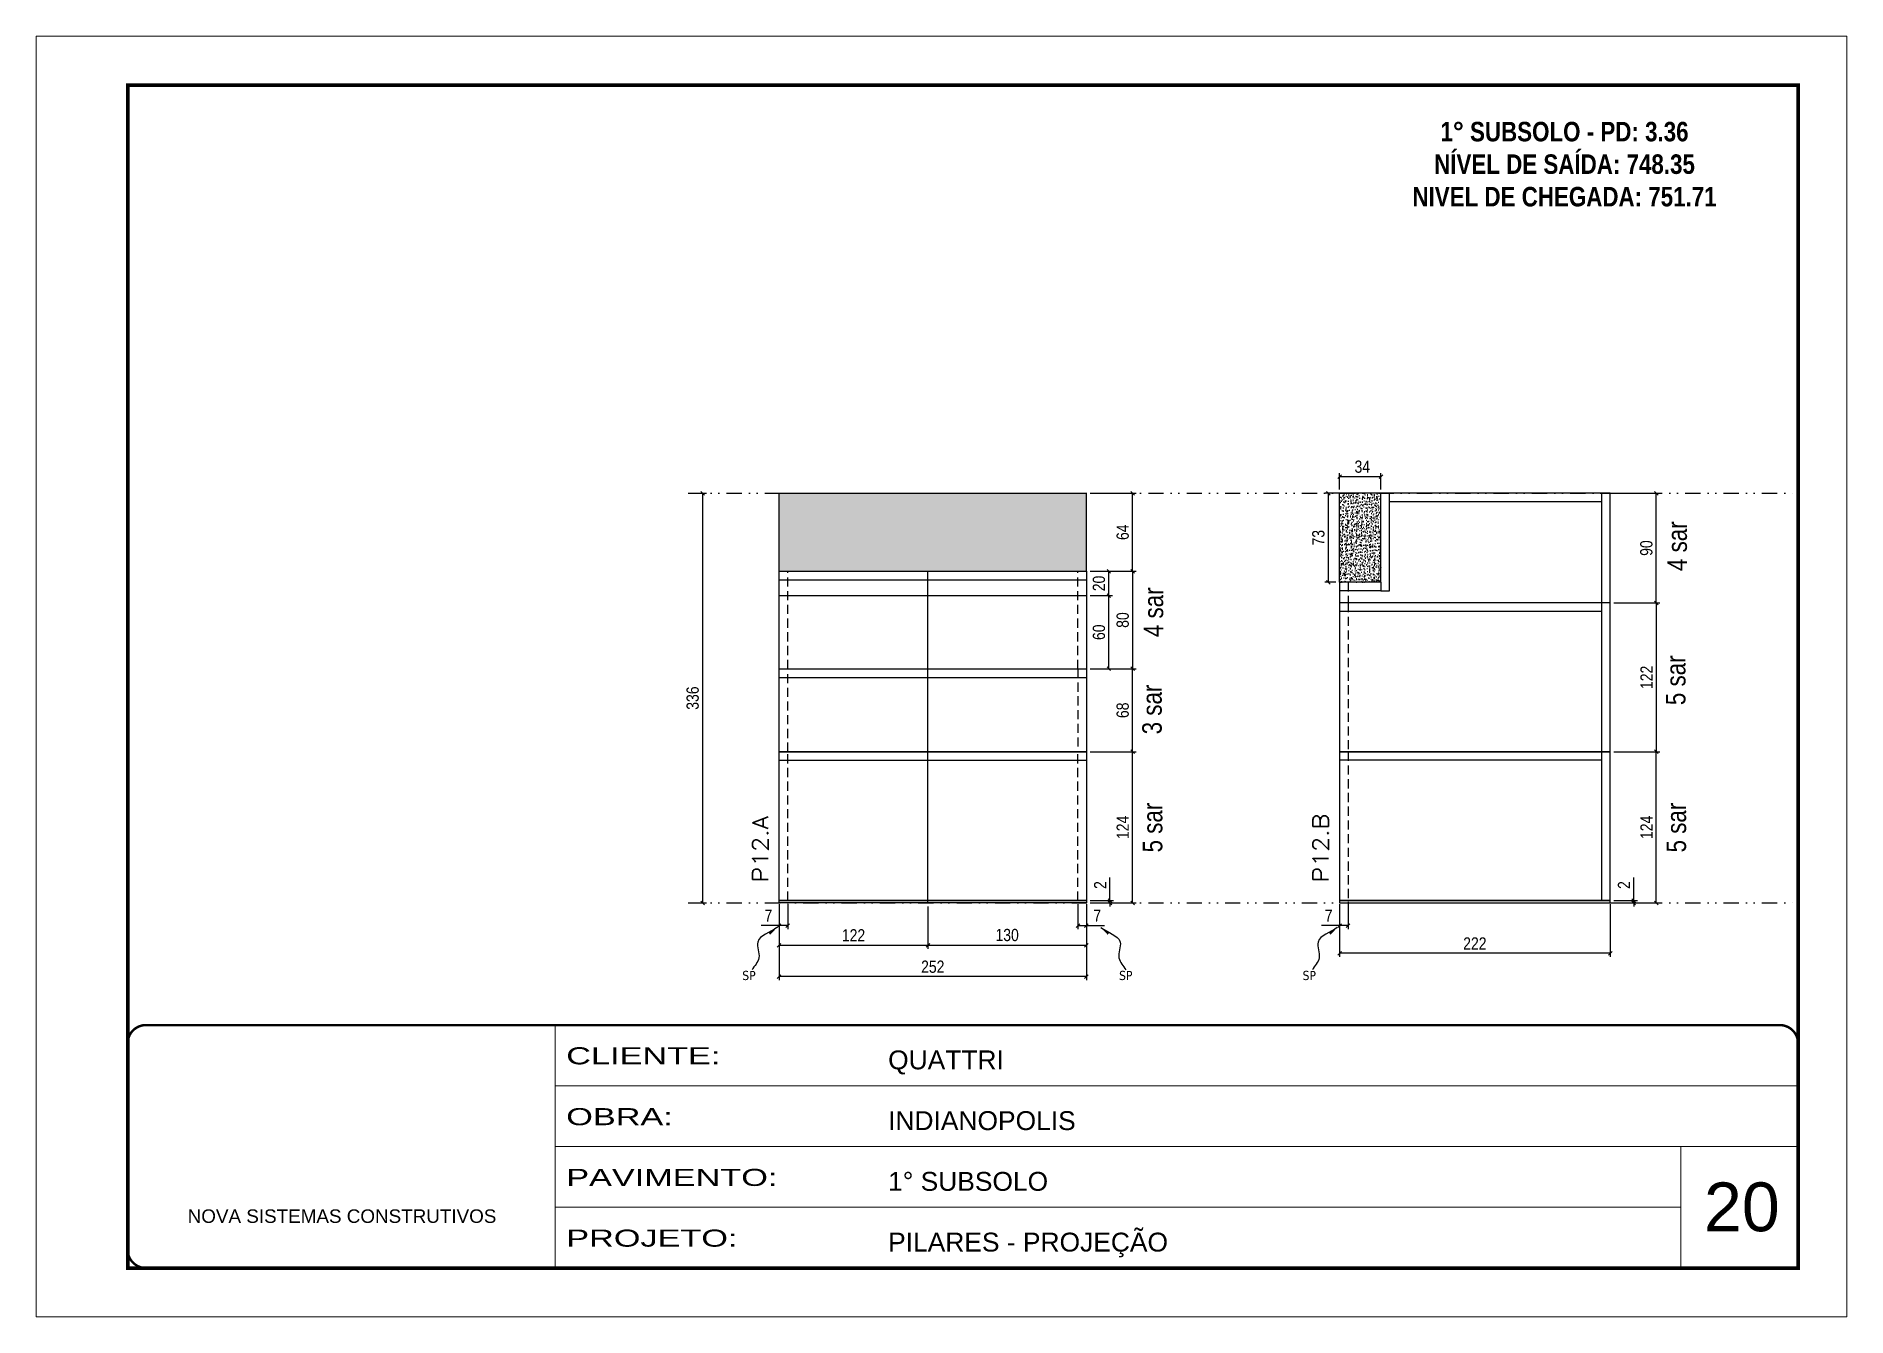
# Model space of a CAD drawing. Header units: millimetres. Extents: x 1945 to 8225, y 304 to 15137.
# Drawn here: x 6713 to 8198, y 9493 to 10543 of the extents above; entities that cross this region are included whole.
import ezdxf

# ---------------------------------------------------------------- set-up
doc = ezdxf.new("R2010")
doc.units = ezdxf.units.MM
for name, pattern in [('CONTINUO', [0]), ('DASHED', [0.75, 0.5, -0.25]), ('DIVIDE2', [0.625, 0.25, -0.125, 0, -0.125, 0, -0.125]), ('HIDDEN', [0.375, 0.25, -0.125])]:
    doc.linetypes.add(name, pattern=pattern)
for name, color, linetype, lineweight in [('CARIMBO', 255, 'Continuous', 9), ('Folhas', 255, 'Continuous', 9), ('SARRAFO DE PRESSAO', 251, 'DASHED', 9), ('Texto Seção', 7, 'Continuous', 15)]:
    doc.layers.add(name, color=color, linetype=linetype, lineweight=lineweight)
for name, color, linetype in [('COTA', 241, 'Continuous'), ('NOMENCLATURA', 7, 'Continuous'), ('Nível', 160, 'Continuous'), ('Painéis', 200, 'Continuous'), ('SARR_2.2x7', 40, 'Continuous'), ('texto', 7, 'Continuous')]:
    doc.layers.add(name, color=color, linetype=linetype)
doc.styles.add('ARIAL', font='arial.ttf')
doc.styles.add('ARIAL_NARROW', font='ARIALN.TTF', dxfattribs={"height": 0.2})
doc.styles.add('COTA TECNICA', font='techl___.ttf', dxfattribs={"height": 10})
doc.styles.add('COTA TECNICA-50', font='techl___.ttf', dxfattribs={"height": 10})
doc.styles.add('REGUA-120', font='ROMANS.shx', dxfattribs={"height": 15})
doc.styles.add('ROMANC', font='techb___.ttf', dxfattribs={"height": 2.5})
doc.styles.get("Standard").update_dxf_attribs({"font": 'arial.ttf'})
doc.styles.add('Tecnologia', font='')
doc.styles.get('Tecnologia').set_extended_font_data('Forgotten Futurist')
doc.dimstyles.new('COTA PAINEL-50', dxfattribs={"dimtxt": 10, "dimasz": 3, "dimexe": 3, "dimexo": 3, "dimgap": 3, "dimtad": 1, "dimdec": 1, "dimzin": 12, "dimdsep": 46, "dimtxsty": 'COTA TECNICA-50', "dimblk1": 'OBLIQUE', "dimblk2": 'OBLIQUE', "dimsah": 1, "dimcen": 0.9, "dimclrd": 4, "dimclre": 4, "dimclrt": 240, "dimadec": 1, "dimazin": 3, "dimtfac": 1, "dimtdec": 1, "dimtmove": 0, "dimatfit": 3, "dimfxl": 1, "dimtolj": 1, "dimtzin": 12, "dimarcsym": 0})
doc.dimstyles.new('PAINEL', dxfattribs={"dimtxt": 10, "dimasz": 3, "dimexe": 3, "dimexo": 3, "dimgap": 3, "dimtad": 1, "dimdec": 1, "dimzin": 12, "dimdsep": 46, "dimtxsty": 'COTA TECNICA', "dimblk1": 'OBLIQUE', "dimblk2": 'OBLIQUE', "dimsah": 1, "dimcen": 0.9, "dimclrd": 4, "dimclre": 4, "dimclrt": 240, "dimadec": 1, "dimazin": 3, "dimtfac": 1, "dimtdec": 1, "dimtmove": 0, "dimatfit": 3, "dimfxl": 1, "dimtolj": 1, "dimtzin": 12, "dimarcsym": 0})
doc.dimstyles.get("Standard").update_dxf_attribs({"dimtxt": 0.18, "dimasz": 0.18, "dimexe": 0.18, "dimexo": 0.0625, "dimgap": 0.09, "dimtad": 0, "dimtih": 1, "dimtoh": 1, "dimdec": 4, "dimzin": 0, "dimdsep": 46, "dimtxsty": 'Standard', "dimcen": 0.09, "dimadec": 0, "dimazin": 0, "dimtfac": 1, "dimtdec": 4, "dimtofl": 0, "dimtmove": 0, "dimatfit": 3, "dimfxl": 1, "dimtolj": 1, "dimtzin": 0, "dimarcsym": 0})

msp = doc.modelspace()

# ---------------------------------------------------------------- texts
at = {"layer": 'CARIMBO', "style": 'ARIAL'}
msp.add_text('20', height=40, dxfattribs=at).set_placement((8081.22, 9562.95))
at = {"layer": 'NOMENCLATURA', "style": 'ARIAL_NARROW'}
for s, p in [('4 sar', (8067.23, 10104.27)), ('4 sar', (7637.67, 10050.08)), ('5 sar', (8066.04, 9994.33)), ('3 sar', (7636.48, 9970.38)), ('5 sar', (7636.98, 9873.54)), ('5 sar', (8066.54, 9873.54))]:
    msp.add_text(s, height=16, rotation=90, dxfattribs=at).set_placement(p)
at = {"layer": 'NOMENCLATURA', "color": 2, "insert": (7966.85, 10472.6), "char_height": 16, "attachment_point": 2, "style": 'ROMANC'}
msp.add_mtext_dynamic_manual_height_columns('1° SUBSOLO - PD: 3.36\\PNÍVEL DE SAÍDA: 748.35\\PNIVEL DE CHEGADA: 751.71', width=449.0761, gutter_width=1, heights=[0], dxfattribs=at)
at = {"layer": 'texto', "color": 0, "char_height": 7.5, "attachment_point": 5}
for insert in [(7297.96, 9772.6), (7606.98, 9772.6), (7757.52, 9772.6)]:
    msp.add_mtext('{\\fTahoma|b0|i0|c0|p34;\\C4;SP}', dxfattribs=dict(at, insert=insert))
at = {"layer": 'Texto Seção', "style": 'REGUA-120', "width": 1.1}
for s, p in [('P12.A', (7313.79, 9848.92)), ('P12.B', (7773.35, 9848.92))]:
    msp.add_text(s, height=13, rotation=90, dxfattribs=at).set_placement(p)

# ---------------------------------------------------------------- blocks, each defined once
blk = doc.blocks.new('9999999999')
at = {"color": 30, "linetype": 'CONTINUO'}
for p, q in [((98564.6, 34230.2), (98564.6, 34429.4)), ((98564.6, 34379.6), (99584, 34379.6)), ((98564.6, 34329.8), (99488, 34329.8)), ((99584, 34329.8), (99488, 34329.8)), ((99488, 34329.8), (99488, 34230.2)), ((98564.6, 34280), (99488, 34280))]:
    blk.add_line(p, q, dxfattribs=at)
at = {"color": 30, "linetype": 'CONTINUO', "const_width": 2}
blk.add_lwpolyline([(99584, 34230.2), (99584, 34414.4, 0.414214), (99569, 34429.4), (98229, 34429.4, 0.414214), (98214, 34414.4), (98214, 34245.2, 0.414214), (98229, 34230.2), (99584, 34230.2)], format="xyb", dxfattribs=at)
at = {"layer": 'Folhas'}
blk.add_lwpolyline([(98139, 34190.2), (99624, 34190.2), (99624, 35240.2), (98139, 35240.2)], close=True, dxfattribs=at)
at = {"layer": 'Folhas', "color": 30, "const_width": 3}
blk.add_lwpolyline([(98214, 34230.2), (99584, 34230.2), (99584, 35200.2), (98214, 35200.2)], close=True, dxfattribs=at)
at = {"color": 7, "linetype": 'Continuous', "ltscale": 5, "style": 'ARIAL'}
for s, height, p in [('QUATTRI', 15.48, (98837.7, 34393.1)), ('INDIANOPOLIS', 15.483, (98837.7, 34343.3)), ('1° SUBSOLO', 15.48, (98837.7, 34293.5)), ('NOVA SISTEMAS CONSTRUTIVOS', 11.059, (98263.2, 34267.2)), ('PILARES - PROJEÇÃO', 15.483, (98837.7, 34243.7))]:
    blk.add_text(s, height=height, dxfattribs=at).set_placement(p)
at = {"layer": 'Folhas', "color": 7, "style": 'Tecnologia', "width": 1.5}
for s, p in [('CLIENTE:', (98573.7, 34397.2)), ('OBRA:', (98573.7, 34347.3)), ('PAVIMENTO:', (98573.7, 34297.5)), ('PROJETO:', (98573.7, 34247.7))]:
    blk.add_text(s, height=14, dxfattribs=at).set_placement(p)
blk = doc.blocks.new('_Oblique')
at = {"color": 0, "linetype": 'ByBlock', "lineweight": -2}
blk.add_line((-0.5, -0.5), (0.5, 0.5), dxfattribs=at)
blk = doc.blocks.new('*D836')
at = {"layer": 'COTA', "color": 4, "lineweight": -2, "transparency": 16777216}
for p, q in [((7322.7, 9831.1), (7322.7, 9768.7)), ((7574.7, 9831.1), (7574.7, 9768.7)), ((7574.7, 9771.7), (7322.7, 9771.7))]:
    blk.add_line(p, q, dxfattribs=at)
at = {"layer": 'Defpoints', "color": 0, "transparency": 16777216}
for p in [(7322.7, 9834.1), (7574.7, 9834.1), (7322.7, 9771.7)]:
    blk.add_point(p, dxfattribs=at)
at = {"layer": 'COTA', "color": 4, "lineweight": -2, "transparency": 16777216, "xscale": 3, "yscale": 3, "zscale": 3, "rotation": 180}
blk.add_blockref('_Oblique', (7322.7, 9771.7), dxfattribs=at)
at = {"layer": 'COTA', "color": 4, "lineweight": -2, "transparency": 16777216, "xscale": 3, "yscale": 3, "zscale": 3}
blk.add_blockref('_Oblique', (7574.7, 9771.7), dxfattribs=at)
at = {"layer": 'COTA', "color": 240, "transparency": 16777216, "insert": (7448.7, 9779.8), "char_height": 10, "attachment_point": 5, "style": 'COTA TECNICA'}
blk.add_mtext('\\A1;252', dxfattribs=at)
blk = doc.blocks.new('*D837')
at = {"layer": 'COTA', "color": 4, "lineweight": -2, "transparency": 16777216}
for p, q in [((7567.7, 9831.1), (7567.7, 9810.6)), ((7574.7, 9829.1), (7574.7, 9810.6)), ((7567.7, 9813.6), (7574.7, 9813.6)), ((7574.7, 9813.6), (7589.5, 9813.6))]:
    blk.add_line(p, q, dxfattribs=at)
at = {"layer": 'Defpoints', "color": 0, "transparency": 16777216}
for p in [(7567.7, 9834.1), (7574.7, 9832.1), (7574.7, 9813.6)]:
    blk.add_point(p, dxfattribs=at)
at = {"layer": 'COTA', "color": 4, "lineweight": -2, "transparency": 16777216, "xscale": 3, "yscale": 3, "zscale": 3, "rotation": 180}
blk.add_blockref('_Oblique', (7567.7, 9813.6), dxfattribs=at)
at = {"layer": 'COTA', "color": 4, "lineweight": -2, "transparency": 16777216, "xscale": 3, "yscale": 3, "zscale": 3}
blk.add_blockref('_Oblique', (7574.7, 9813.6), dxfattribs=at)
at = {"layer": 'COTA', "color": 240, "transparency": 16777216, "insert": (7583.6, 9821.7), "char_height": 10, "attachment_point": 5, "style": 'COTA TECNICA-50'}
blk.add_mtext('\\A1;7', dxfattribs=at)
blk = doc.blocks.new('*D838')
at = {"layer": 'COTA', "color": 4, "lineweight": -2, "transparency": 16777216}
for p, q in [((7329.7, 9831.1), (7329.7, 9810.6)), ((7322.7, 9829.1), (7322.7, 9810.6)), ((7322.7, 9813.6), (7308, 9813.6)), ((7329.7, 9813.6), (7322.7, 9813.6))]:
    blk.add_line(p, q, dxfattribs=at)
at = {"layer": 'Defpoints', "color": 0, "transparency": 16777216}
for p in [(7322.7, 9832.1), (7329.7, 9834.1), (7322.7, 9813.6)]:
    blk.add_point(p, dxfattribs=at)
at = {"layer": 'COTA', "color": 4, "lineweight": -2, "transparency": 16777216, "xscale": 3, "yscale": 3, "zscale": 3, "rotation": 180}
blk.add_blockref('_Oblique', (7322.7, 9813.6), dxfattribs=at)
at = {"layer": 'COTA', "color": 4, "lineweight": -2, "transparency": 16777216, "xscale": 3, "yscale": 3, "zscale": 3}
blk.add_blockref('_Oblique', (7329.7, 9813.6), dxfattribs=at)
at = {"layer": 'COTA', "color": 240, "transparency": 16777216, "insert": (7313.9, 9821.7), "char_height": 10, "attachment_point": 5, "style": 'COTA TECNICA-50'}
blk.add_mtext('\\A1;7', dxfattribs=at)
blk = doc.blocks.new('*D839')
at = {"layer": 'COTA', "color": 4, "lineweight": -2, "transparency": 16777216}
for p, q in [((7594, 9834.1), (7594, 9852.9)), ((7577.7, 9834.1), (7597, 9834.1)), ((7577.7, 9832.1), (7597, 9832.1)), ((7594, 9832.1), (7594, 9834.1)), ((7594, 9832.1), (7594, 9829.1))]:
    blk.add_line(p, q, dxfattribs=at)
at = {"layer": 'Defpoints', "color": 0, "transparency": 16777216}
for p in [(7574.7, 9834.1), (7574.7, 9832.1), (7594, 9832.1)]:
    blk.add_point(p, dxfattribs=at)
at = {"layer": 'COTA', "color": 4, "lineweight": -2, "transparency": 16777216, "xscale": 3, "yscale": 3, "zscale": 3}
for p, rotation in [((7594, 9834.1), 270), ((7594, 9832.1), 90)]:
    blk.add_blockref('_Oblique', p, dxfattribs=dict(at, rotation=rotation))
at = {"layer": 'COTA', "color": 240, "transparency": 16777216, "insert": (7586, 9846.8), "char_height": 10, "attachment_point": 5, "rotation": 90, "style": 'COTA TECNICA-50'}
blk.add_mtext('\\A1;2', dxfattribs=at)
blk = doc.blocks.new('*D840')
at = {"layer": 'COTA', "color": 4, "lineweight": -2, "transparency": 16777216}
for p, q in [((7251.2, 10168.1), (7263, 10168.1)), ((7260, 9832.1), (7260, 10168.1)), ((7251.2, 9832.1), (7263, 9832.1))]:
    blk.add_line(p, q, dxfattribs=at)
at = {"layer": 'Defpoints', "color": 0, "transparency": 16777216}
for p in [(7248.2, 10168.1), (7260, 10168.1), (7248.2, 9832.1)]:
    blk.add_point(p, dxfattribs=at)
at = {"layer": 'COTA', "color": 4, "lineweight": -2, "transparency": 16777216, "xscale": 3, "yscale": 3, "zscale": 3}
for p, rotation in [((7260, 10168.1), 90), ((7260, 9832.1), 270)]:
    blk.add_blockref('_Oblique', p, dxfattribs=dict(at, rotation=rotation))
at = {"layer": 'COTA', "color": 240, "transparency": 16777216, "insert": (7251.8, 10000.1), "char_height": 10, "attachment_point": 5, "rotation": 90, "style": 'COTA TECNICA-50'}
blk.add_mtext('\\A1;336', dxfattribs=at)
blk = doc.blocks.new('*D841')
at = {"layer": 'COTA', "color": 4, "lineweight": -2, "transparency": 16777216}
for p, q in [((7577.7, 10168.1), (7615.6, 10168.1)), ((7612.6, 10104.1), (7612.6, 10168.1)), ((7577.7, 10104.1), (7615.6, 10104.1))]:
    blk.add_line(p, q, dxfattribs=at)
at = {"layer": 'Defpoints', "color": 0, "transparency": 16777216}
for p in [(7574.7, 10168.1), (7612.6, 10168.1), (7574.7, 10104.1)]:
    blk.add_point(p, dxfattribs=at)
at = {"layer": 'COTA', "color": 4, "lineweight": -2, "transparency": 16777216, "xscale": 3, "yscale": 3, "zscale": 3}
for p, rotation in [((7612.6, 10168.1), 90), ((7612.6, 10104.1), 270)]:
    blk.add_blockref('_Oblique', p, dxfattribs=dict(at, rotation=rotation))
at = {"layer": 'COTA', "color": 240, "transparency": 16777216, "insert": (7604.5, 10136.1), "char_height": 10, "attachment_point": 5, "rotation": 90, "style": 'COTA TECNICA'}
blk.add_mtext('\\A1;64', dxfattribs=at)
blk = doc.blocks.new('*D842')
at = {"layer": 'COTA', "color": 4, "lineweight": -2, "transparency": 16777216}
for p, q in [((7577.7, 9956.1), (7615.6, 9956.1)), ((7612.6, 9832.1), (7612.6, 9956.1)), ((7577.7, 9832.1), (7615.6, 9832.1))]:
    blk.add_line(p, q, dxfattribs=at)
at = {"layer": 'Defpoints', "color": 0, "transparency": 16777216}
for p in [(7574.7, 9956.1), (7612.6, 9956.1), (7574.7, 9832.1)]:
    blk.add_point(p, dxfattribs=at)
at = {"layer": 'COTA', "color": 4, "lineweight": -2, "transparency": 16777216, "xscale": 3, "yscale": 3, "zscale": 3}
for p, rotation in [((7612.6, 9956.1), 90), ((7612.6, 9832.1), 270)]:
    blk.add_blockref('_Oblique', p, dxfattribs=dict(at, rotation=rotation))
at = {"layer": 'COTA', "color": 240, "transparency": 16777216, "insert": (7604.5, 9894.1), "char_height": 10, "attachment_point": 5, "rotation": 90, "style": 'COTA TECNICA'}
blk.add_mtext('\\A1;124', dxfattribs=at)
blk = doc.blocks.new('*D843')
at = {"layer": 'COTA', "color": 4, "lineweight": -2, "transparency": 16777216}
for p, q in [((7577.7, 10104.1), (7596.1, 10104.1)), ((7593.1, 10084.1), (7593.1, 10104.1)), ((7577.7, 10084.1), (7596.1, 10084.1))]:
    blk.add_line(p, q, dxfattribs=at)
at = {"layer": 'Defpoints', "color": 0, "transparency": 16777216}
for p in [(7574.7, 10104.1), (7593.1, 10104.1), (7574.7, 10084.1)]:
    blk.add_point(p, dxfattribs=at)
at = {"layer": 'COTA', "color": 4, "lineweight": -2, "transparency": 16777216, "xscale": 3, "yscale": 3, "zscale": 3}
for p, rotation in [((7593.1, 10104.1), 90), ((7593.1, 10084.1), 270)]:
    blk.add_blockref('_Oblique', p, dxfattribs=dict(at, rotation=rotation))
at = {"layer": 'COTA', "color": 240, "transparency": 16777216, "insert": (7585, 10094.1), "char_height": 10, "attachment_point": 5, "rotation": 90, "style": 'COTA TECNICA'}
blk.add_mtext('\\A1;20', dxfattribs=at)
blk = doc.blocks.new('*D875')
at = {"layer": 'COTA', "color": 4, "lineweight": -2, "transparency": 16777216}
for p, q in [((7782.3, 9831.1), (7782.3, 9787.9)), ((8004.3, 9831.1), (8004.3, 9787.9)), ((8004.3, 9790.9), (7782.3, 9790.9))]:
    blk.add_line(p, q, dxfattribs=at)
at = {"layer": 'Defpoints', "color": 0, "transparency": 16777216}
for p in [(7782.3, 9834.1), (8004.3, 9834.1), (7782.3, 9790.9)]:
    blk.add_point(p, dxfattribs=at)
at = {"layer": 'COTA', "color": 4, "lineweight": -2, "transparency": 16777216, "xscale": 3, "yscale": 3, "zscale": 3, "rotation": 180}
blk.add_blockref('_Oblique', (7782.3, 9790.9), dxfattribs=at)
at = {"layer": 'COTA', "color": 4, "lineweight": -2, "transparency": 16777216, "xscale": 3, "yscale": 3, "zscale": 3}
blk.add_blockref('_Oblique', (8004.3, 9790.9), dxfattribs=at)
at = {"layer": 'COTA', "color": 240, "transparency": 16777216, "insert": (7893.3, 9798.9), "char_height": 10, "attachment_point": 5, "style": 'COTA TECNICA'}
blk.add_mtext('\\A1;222', dxfattribs=at)
blk = doc.blocks.new('*D876')
at = {"layer": 'COTA', "color": 4, "lineweight": -2, "transparency": 16777216}
for p, q in [((7789.3, 9833.1), (7789.3, 9810.6)), ((7782.3, 9829.1), (7782.3, 9810.6)), ((7782.3, 9813.6), (7767.6, 9813.6)), ((7789.3, 9813.6), (7782.3, 9813.6))]:
    blk.add_line(p, q, dxfattribs=at)
at = {"layer": 'Defpoints', "color": 0, "transparency": 16777216}
for p in [(7782.3, 9832.1), (7789.3, 9836.1), (7782.3, 9813.6)]:
    blk.add_point(p, dxfattribs=at)
at = {"layer": 'COTA', "color": 4, "lineweight": -2, "transparency": 16777216, "xscale": 3, "yscale": 3, "zscale": 3, "rotation": 180}
blk.add_blockref('_Oblique', (7782.3, 9813.6), dxfattribs=at)
at = {"layer": 'COTA', "color": 4, "lineweight": -2, "transparency": 16777216, "xscale": 3, "yscale": 3, "zscale": 3}
blk.add_blockref('_Oblique', (7789.3, 9813.6), dxfattribs=at)
at = {"layer": 'COTA', "color": 240, "transparency": 16777216, "insert": (7773.4, 9821.7), "char_height": 10, "attachment_point": 5, "style": 'COTA TECNICA-50'}
blk.add_mtext('\\A1;7', dxfattribs=at)
blk = doc.blocks.new('*D877')
at = {"layer": 'COTA', "color": 4, "lineweight": -2, "transparency": 16777216}
for p, q in [((8023.6, 9834.1), (8023.6, 9852.9)), ((8007.3, 9834.1), (8026.6, 9834.1)), ((8007.3, 9832.1), (8026.6, 9832.1)), ((8023.6, 9832.1), (8023.6, 9834.1)), ((8023.6, 9832.1), (8023.6, 9829.1))]:
    blk.add_line(p, q, dxfattribs=at)
at = {"layer": 'Defpoints', "color": 0, "transparency": 16777216}
for p in [(8004.3, 9834.1), (8004.3, 9832.1), (8023.6, 9832.1)]:
    blk.add_point(p, dxfattribs=at)
at = {"layer": 'COTA', "color": 4, "lineweight": -2, "transparency": 16777216, "xscale": 3, "yscale": 3, "zscale": 3}
for p, rotation in [((8023.6, 9834.1), 270), ((8023.6, 9832.1), 90)]:
    blk.add_blockref('_Oblique', p, dxfattribs=dict(at, rotation=rotation))
at = {"layer": 'COTA', "color": 240, "transparency": 16777216, "insert": (8015.6, 9846.8), "char_height": 10, "attachment_point": 5, "rotation": 90, "style": 'COTA TECNICA-50'}
blk.add_mtext('\\A1;2', dxfattribs=at)
blk = doc.blocks.new('*D878')
at = {"layer": 'COTA', "color": 4, "lineweight": -2, "transparency": 16777216}
for p, q in [((8007.3, 9956.1), (8045.1, 9956.1)), ((8042.1, 9832.1), (8042.1, 9956.1)), ((8007.3, 9832.1), (8045.1, 9832.1))]:
    blk.add_line(p, q, dxfattribs=at)
at = {"layer": 'Defpoints', "color": 0, "transparency": 16777216}
for p in [(8004.3, 9956.1), (8042.1, 9956.1), (8004.3, 9832.1)]:
    blk.add_point(p, dxfattribs=at)
at = {"layer": 'COTA', "color": 4, "lineweight": -2, "transparency": 16777216, "xscale": 3, "yscale": 3, "zscale": 3}
for p, rotation in [((8042.1, 9956.1), 90), ((8042.1, 9832.1), 270)]:
    blk.add_blockref('_Oblique', p, dxfattribs=dict(at, rotation=rotation))
at = {"layer": 'COTA', "color": 240, "transparency": 16777216, "insert": (8034.1, 9894.1), "char_height": 10, "attachment_point": 5, "rotation": 90, "style": 'COTA TECNICA'}
blk.add_mtext('\\A1;124', dxfattribs=at)
blk = doc.blocks.new('*D879')
at = {"layer": 'COTA', "color": 4, "lineweight": -2, "transparency": 16777216}
for p, q in [((8007.3, 10078.1), (8045.1, 10078.1)), ((8042.1, 10078.1), (8042.1, 9956.1)), ((8007.3, 9956.1), (8045.1, 9956.1))]:
    blk.add_line(p, q, dxfattribs=at)
at = {"layer": 'Defpoints', "color": 0, "transparency": 16777216}
for p in [(8004.3, 10078.1), (8004.3, 9956.1), (8042.1, 9956.1)]:
    blk.add_point(p, dxfattribs=at)
at = {"layer": 'COTA', "color": 4, "lineweight": -2, "transparency": 16777216, "xscale": 3, "yscale": 3, "zscale": 3}
for p, rotation in [((8042.1, 10078.1), 90), ((8042.1, 9956.1), 270)]:
    blk.add_blockref('_Oblique', p, dxfattribs=dict(at, rotation=rotation))
at = {"layer": 'COTA', "color": 240, "transparency": 16777216, "insert": (8034.1, 10017.1), "char_height": 10, "attachment_point": 5, "rotation": 90, "style": 'COTA TECNICA'}
blk.add_mtext('\\A1;122', dxfattribs=at)
blk = doc.blocks.new('*D1609')
at = {"layer": 'COTA', "color": 4, "lineweight": -2, "transparency": 16777216}
for p, q in [((8007.3, 10168.1), (8045.1, 10168.1)), ((8042.1, 10078.1), (8042.1, 10168.1)), ((8007.3, 10078.1), (8045.1, 10078.1))]:
    blk.add_line(p, q, dxfattribs=at)
at = {"layer": 'Defpoints', "color": 0, "transparency": 16777216}
for p in [(8004.3, 10168.1), (8042.1, 10168.1), (8004.3, 10078.1)]:
    blk.add_point(p, dxfattribs=at)
at = {"layer": 'COTA', "color": 4, "lineweight": -2, "transparency": 16777216, "xscale": 3, "yscale": 3, "zscale": 3}
for p, rotation in [((8042.1, 10168.1), 90), ((8042.1, 10078.1), 270)]:
    blk.add_blockref('_Oblique', p, dxfattribs=dict(at, rotation=rotation))
at = {"layer": 'COTA', "color": 240, "transparency": 16777216, "insert": (8034, 10123.1), "char_height": 10, "attachment_point": 5, "rotation": 90, "style": 'COTA TECNICA'}
blk.add_mtext('\\A1;90', dxfattribs=at)
blk = doc.blocks.new('*D880')
at = {"layer": 'COTA', "color": 4, "lineweight": -2, "transparency": 16777216}
for p, q in [((7782.3, 10171.1), (7782.3, 10184.6)), ((7816.3, 10181.6), (7782.3, 10181.6)), ((7816.3, 10171.1), (7816.3, 10184.6))]:
    blk.add_line(p, q, dxfattribs=at)
at = {"layer": 'Defpoints', "color": 0, "transparency": 16777216}
for p in [(7782.3, 10181.6), (7782.3, 10168.1), (7816.3, 10168.1)]:
    blk.add_point(p, dxfattribs=at)
at = {"layer": 'COTA', "color": 4, "lineweight": -2, "transparency": 16777216, "xscale": 3, "yscale": 3, "zscale": 3, "rotation": 180}
blk.add_blockref('_Oblique', (7782.3, 10181.6), dxfattribs=at)
at = {"layer": 'COTA', "color": 4, "lineweight": -2, "transparency": 16777216, "xscale": 3, "yscale": 3, "zscale": 3}
blk.add_blockref('_Oblique', (7816.3, 10181.6), dxfattribs=at)
at = {"layer": 'COTA', "color": 240, "transparency": 16777216, "insert": (7801, 10189.8), "char_height": 10, "attachment_point": 5, "style": 'COTA TECNICA'}
blk.add_mtext('\\A1;34', dxfattribs=at)
blk = doc.blocks.new('*D881')
at = {"layer": 'COTA', "color": 4, "lineweight": -2, "transparency": 16777216}
for p, q in [((7813.3, 10168.1), (7770.2, 10168.1)), ((7773.2, 10095.1), (7773.2, 10168.1)), ((7779.3, 10095.1), (7770.2, 10095.1))]:
    blk.add_line(p, q, dxfattribs=at)
at = {"layer": 'Defpoints', "color": 0, "transparency": 16777216}
for p in [(7773.2, 10168.1), (7816.3, 10168.1), (7782.3, 10095.1)]:
    blk.add_point(p, dxfattribs=at)
at = {"layer": 'COTA', "color": 4, "lineweight": -2, "transparency": 16777216, "xscale": 3, "yscale": 3, "zscale": 3}
for p, rotation in [((7773.2, 10168.1), 90), ((7773.2, 10095.1), 270)]:
    blk.add_blockref('_Oblique', p, dxfattribs=dict(at, rotation=rotation))
at = {"layer": 'COTA', "color": 240, "transparency": 16777216, "insert": (7765, 10131.6), "char_height": 10, "attachment_point": 5, "rotation": 90, "style": 'COTA TECNICA'}
blk.add_mtext('\\A1;73', dxfattribs=at)
blk = doc.blocks.new('*D1618')
at = {"layer": 'Defpoints', "color": 0, "transparency": 16777216}
for p in [(7322.7, 9832.1), (7444.7, 9832.1), (7444.7, 9797.5)]:
    blk.add_point(p, dxfattribs=at)
at = {"layer": 'Painéis', "color": 4, "lineweight": -2, "transparency": 16777216}
for p, q in [((7322.7, 9829.1), (7322.7, 9794.5)), ((7444.7, 9829.1), (7444.7, 9794.5)), ((7322.7, 9797.5), (7444.7, 9797.5))]:
    blk.add_line(p, q, dxfattribs=at)
at = {"layer": 'Painéis', "color": 4, "lineweight": -2, "transparency": 16777216, "xscale": 3, "yscale": 3, "zscale": 3, "rotation": 180}
blk.add_blockref('_Oblique', (7322.7, 9797.5), dxfattribs=at)
at = {"layer": 'Painéis', "color": 4, "lineweight": -2, "transparency": 16777216, "xscale": 3, "yscale": 3, "zscale": 3}
blk.add_blockref('_Oblique', (7444.7, 9797.5), dxfattribs=at)
at = {"layer": 'Painéis', "color": 240, "transparency": 16777216, "insert": (7383.7, 9805.6), "char_height": 10, "attachment_point": 5, "style": 'COTA TECNICA'}
blk.add_mtext('\\A1;122', dxfattribs=at)
blk = doc.blocks.new('*D936')
at = {"layer": 'Defpoints', "color": 0, "transparency": 16777216}
for p in [(7444.7, 9832.1), (7574.7, 9832.1), (7574.7, 9797.5)]:
    blk.add_point(p, dxfattribs=at)
at = {"layer": 'Painéis', "color": 4, "lineweight": -2, "transparency": 16777216}
for p, q in [((7444.7, 9829.1), (7444.7, 9794.5)), ((7574.7, 9829.1), (7574.7, 9794.5)), ((7444.7, 9797.5), (7574.7, 9797.5))]:
    blk.add_line(p, q, dxfattribs=at)
at = {"layer": 'Painéis', "color": 4, "lineweight": -2, "transparency": 16777216, "xscale": 3, "yscale": 3, "zscale": 3, "rotation": 180}
blk.add_blockref('_Oblique', (7444.7, 9797.5), dxfattribs=at)
at = {"layer": 'Painéis', "color": 4, "lineweight": -2, "transparency": 16777216, "xscale": 3, "yscale": 3, "zscale": 3}
blk.add_blockref('_Oblique', (7574.7, 9797.5), dxfattribs=at)
at = {"layer": 'Painéis', "color": 240, "transparency": 16777216, "insert": (7509.7, 9805.8), "char_height": 10, "attachment_point": 5, "style": 'COTA TECNICA'}
blk.add_mtext('\\A1;130', dxfattribs=at)
blk = doc.blocks.new('*D777')
at = {"layer": 'Defpoints', "color": 0, "transparency": 16777216}
for p in [(7574.7, 10024.1), (7612.6, 10024.1), (7574.7, 9956.1)]:
    blk.add_point(p, dxfattribs=at)
at = {"layer": 'Painéis', "color": 4, "lineweight": -2, "transparency": 16777216}
for p, q in [((7577.7, 10024.1), (7615.6, 10024.1)), ((7612.6, 9956.1), (7612.6, 10024.1)), ((7577.7, 9956.1), (7615.6, 9956.1))]:
    blk.add_line(p, q, dxfattribs=at)
at = {"layer": 'Painéis', "color": 4, "lineweight": -2, "transparency": 16777216, "xscale": 3, "yscale": 3, "zscale": 3}
for p, rotation in [((7612.6, 10024.1), 90), ((7612.6, 9956.1), 270)]:
    blk.add_blockref('_Oblique', p, dxfattribs=dict(at, rotation=rotation))
at = {"layer": 'Painéis', "color": 240, "transparency": 16777216, "insert": (7604.5, 9990.1), "char_height": 10, "attachment_point": 5, "rotation": 90, "style": 'COTA TECNICA'}
blk.add_mtext('\\A1;68', dxfattribs=at)
blk = doc.blocks.new('*D778')
at = {"layer": 'Defpoints', "color": 0, "transparency": 16777216}
for p in [(7574.7, 10084.1), (7593.1, 10084.1), (7574.7, 10024.1)]:
    blk.add_point(p, dxfattribs=at)
at = {"layer": 'Painéis', "color": 4, "lineweight": -2, "transparency": 16777216}
for p, q in [((7577.7, 10084.1), (7596.1, 10084.1)), ((7593.1, 10024.1), (7593.1, 10084.1)), ((7577.7, 10024.1), (7596.1, 10024.1))]:
    blk.add_line(p, q, dxfattribs=at)
at = {"layer": 'Painéis', "color": 4, "lineweight": -2, "transparency": 16777216, "xscale": 3, "yscale": 3, "zscale": 3}
for p, rotation in [((7593.1, 10084.1), 90), ((7593.1, 10024.1), 270)]:
    blk.add_blockref('_Oblique', p, dxfattribs=dict(at, rotation=rotation))
at = {"layer": 'Painéis', "color": 240, "transparency": 16777216, "insert": (7585, 10054.1), "char_height": 10, "attachment_point": 5, "rotation": 90, "style": 'COTA TECNICA'}
blk.add_mtext('\\A1;60', dxfattribs=at)
blk = doc.blocks.new('*D779')
at = {"layer": 'Defpoints', "color": 0, "transparency": 16777216}
for p in [(7574.7, 10104.1), (7574.7, 10024.1), (7612.6, 10024.1)]:
    blk.add_point(p, dxfattribs=at)
at = {"layer": 'Painéis', "color": 4, "lineweight": -2, "transparency": 16777216}
for p, q in [((7577.7, 10104.1), (7615.6, 10104.1)), ((7612.6, 10104.1), (7612.6, 10024.1)), ((7577.7, 10024.1), (7615.6, 10024.1))]:
    blk.add_line(p, q, dxfattribs=at)
at = {"layer": 'Painéis', "color": 4, "lineweight": -2, "transparency": 16777216, "xscale": 3, "yscale": 3, "zscale": 3}
for p, rotation in [((7612.6, 10104.1), 90), ((7612.6, 10024.1), 270)]:
    blk.add_blockref('_Oblique', p, dxfattribs=dict(at, rotation=rotation))
at = {"layer": 'Painéis', "color": 240, "transparency": 16777216, "insert": (7604.5, 10064.1), "char_height": 10, "attachment_point": 5, "rotation": 90, "style": 'COTA TECNICA'}
blk.add_mtext('\\A1;80', dxfattribs=at)

# ---------------------------------------------------------------- dimensions: what is measured, and where the dimension line sits
at = {"layer": 'COTA'}
dim = msp.add_linear_dim(base=(7782.3, 10181.62), p1=(7816.3, 10168.09), p2=(7782.3, 10168.09), dimstyle='PAINEL', dxfattribs=at)
dim.commit()
dim.dimension.update_dxf_attribs({"geometry": '*D880', "text_midpoint": (7801.05, 10181.62), "dimtype": 160})
for base, p1, p2, angle, dimstyle, picture, middle in [((7260, 10168.09), (7248.15, 9832.09), (7248.15, 10168.09), 90, 'COTA PAINEL-50', '*D840', (7251.78, 10000.09)), ((7612.58, 10168.09), (7574.74, 10104.09), (7574.74, 10168.09), 90, 'PAINEL', '*D841', (7604.48, 10136.09)), ((7773.18, 10168.09), (7782.3, 10095.09), (7816.3, 10168.09), 90, 'PAINEL', '*D881', (7764.96, 10131.59)), ((8042.14, 10168.09), (8004.3, 10078.09), (8004.3, 10168.09), 90, 'PAINEL', '*D1609', (8034.01, 10123.09)), ((8042.14, 9956.09), (8004.3, 10078.09), (8004.3, 9956.09), 90, 'PAINEL', '*D879', (8034.08, 10017.09)), ((7612.58, 9956.09), (7574.74, 9832.09), (7574.74, 9956.09), 90, 'PAINEL', '*D842', (7604.5, 9894.09)), ((8042.14, 9956.09), (8004.3, 9832.09), (8004.3, 9956.09), 90, 'PAINEL', '*D878', (8034.06, 9894.09)), ((7322.74, 9813.58), (7329.74, 9834.09), (7322.74, 9832.09), 180, 'COTA PAINEL-50', '*D838', (7313.87, 9821.65)), ((7782.3, 9813.58), (7789.3, 9836.09), (7782.3, 9832.09), 180, 'COTA PAINEL-50', '*D876', (7773.43, 9821.65))]:
    dim = msp.add_linear_dim(base=base, p1=p1, p2=p2, angle=angle, dimstyle=dimstyle, dxfattribs=at)
    dim.commit()
    dim.dimension.update_dxf_attribs({"geometry": picture, "text_midpoint": middle})
for base, p1, p2, dimstyle, picture, middle in [((7593.14, 10104.09), (7574.74, 10084.09), (7574.74, 10104.09), 'PAINEL', '*D843', (7593.14, 10094.09)), ((7594, 9832.09), (7574.74, 9834.09), (7574.74, 9832.09), 'COTA PAINEL-50', '*D839', (7594, 9846.84)), ((8023.55, 9832.09), (8004.3, 9834.09), (8004.3, 9832.09), 'COTA PAINEL-50', '*D877', (8023.55, 9846.84))]:
    dim = msp.add_linear_dim(base=base, p1=p1, p2=p2, angle=90, dimstyle=dimstyle, dxfattribs=at)
    dim.commit()
    dim.dimension.update_dxf_attribs({"geometry": picture, "text_midpoint": middle, "dimtype": 160})
for base, p1, p2, picture, middle in [((7322.74, 9771.71), (7574.74, 9834.09), (7322.74, 9834.09), '*D836', (7448.74, 9779.82)), ((7782.3, 9790.91), (8004.3, 9834.09), (7782.3, 9834.09), '*D875', (7893.3, 9798.91))]:
    dim = msp.add_linear_dim(base=base, p1=p1, p2=p2, angle=180, dimstyle='PAINEL', override={"dimarcsym": 2}, dxfattribs=at)
    dim.commit()
    dim.dimension.update_dxf_attribs({"geometry": picture, "text_midpoint": middle})
dim = msp.add_linear_dim(base=(7574.74, 9813.58), p1=(7567.74, 9834.09), p2=(7574.74, 9832.09), dimstyle='COTA PAINEL-50', dxfattribs=at)
dim.commit()
dim.dimension.update_dxf_attribs({"geometry": '*D837', "text_midpoint": (7583.6, 9821.65)})
at = {"layer": 'Painéis'}
for base, p1, p2, picture, middle in [((7612.58, 10024.09), (7574.74, 10104.09), (7574.74, 10024.09), '*D779', (7604.45, 10064.09)), ((7593.14, 10084.09), (7574.74, 10024.09), (7574.74, 10084.09), '*D778', (7585.04, 10054.09)), ((7612.58, 10024.09), (7574.74, 9956.09), (7574.74, 10024.09), '*D777', (7604.45, 9990.09))]:
    dim = msp.add_linear_dim(base=base, p1=p1, p2=p2, angle=90, dimstyle='PAINEL', dxfattribs=at)
    dim.commit()
    dim.dimension.update_dxf_attribs({"geometry": picture, "text_midpoint": middle})
for base, p1, p2, picture, middle in [((7444.74, 9797.54), (7322.74, 9832.09), (7444.74, 9832.09), '*D1618', (7383.74, 9805.59)), ((7574.74, 9797.54), (7444.74, 9832.09), (7574.74, 9832.09), '*D936', (7509.74, 9805.76))]:
    dim = msp.add_linear_dim(base=base, p1=p1, p2=p2, dimstyle='PAINEL', dxfattribs=at)
    dim.commit()
    dim.dimension.update_dxf_attribs({"geometry": picture, "text_midpoint": middle})

# ---------------------------------------------------------------- hatches: boundary and pattern name
at = {"layer": 'COTA', "linetype": 'ByBlock'}
h = msp.add_hatch(dxfattribs=at)
h.set_pattern_fill('AR-CONC', color=256, scale=0.03)
h.set_pattern_definition([(50, (-9309.0256, 4758.6566), (5.4655401, -0.4781726), [0.5715, -6.2865]), (355, (-9309.0256, 4758.6566), (-1.0573026, 5.7317054), [0.4572, -5.0292175]), (100.451445, (-9308.57, 4758.617), (4.4082374, 5.2535326), [0.4857003, -5.3427073]), (46.1842, (-9309.0256, 4760.1806), (8.1323712, -1.2612698), [0.85725, -9.42975]), (96.63556, (-9308.348, 4760.0755), (7.122124, 7.4227837), [0.7285507, -8.0140682]), (351.18415, (-9309.026, 4760.181), (7.122124, 7.4227837), [0.685799, -7.543792]), (21, (-9308.2636, 4759.7996), (4.5484317, -3.067956), [0.5715, -6.2865]), (326, (-9308.2636, 4759.7996), (1.8540609, 5.525639), [0.4572, -5.0292]), (71.451445, (-9307.8846, 4759.544), (6.4024926, 2.457683), [0.4857003, -5.3426981]), (37.5, (-9309.0256, 4758.6566), (0.0926581, 2.53665117), [0, -4.96824, 0, -5.1054, 0, -5.04825]), (7.5, (-9309.0256, 4758.6566), (2.00458988, 3.00541724), [0, -2.91084, 0, -4.85394, 0, -1.92405]), (327.5, (-9310.725, 4758.6566), (4.06771786, -0.17186232), [0, -1.905, 0, -5.9436, 0, -7.8867]), (317.5, (-9311.487, 4758.6566), (4.44387544, 0.7627947), [0, -2.4765, 0, -3.94716, 0, -5.6007])])
h.paths.add_polyline_path([(7322.74, 10104.09), (7322.74, 10168.09), (7574.74, 10168.09), (7574.74, 10104.09)])
h = msp.add_hatch(dxfattribs=at)
h.set_pattern_fill('AR-CONC', color=256, scale=0.03)
h.set_pattern_definition([(50, (-8849.466, 4758.6566), (5.4655401, -0.4781726), [0.5715, -6.2865]), (355, (-8849.466, 4758.6566), (-1.0573026, 5.7317054), [0.4572, -5.0292175]), (100.451445, (-8849.0106, 4758.617), (4.4082374, 5.2535326), [0.4857003, -5.3427073]), (46.1842, (-8849.466, 4760.1806), (8.1323712, -1.2612698), [0.85725, -9.42975]), (96.63556, (-8848.7884, 4760.0755), (7.122124, 7.4227837), [0.7285507, -8.0140682]), (351.18415, (-8849.466, 4760.181), (7.122124, 7.4227837), [0.685799, -7.543792]), (21, (-8848.704, 4759.7996), (4.5484317, -3.067956), [0.5715, -6.2865]), (326, (-8848.704, 4759.7996), (1.8540609, 5.525639), [0.4572, -5.0292]), (71.451445, (-8848.325, 4759.544), (6.4024926, 2.457683), [0.4857003, -5.3426981]), (37.5, (-8849.4661, 4758.6566), (0.0926581, 2.53665117), [0, -4.96824, 0, -5.1054, 0, -5.04825]), (7.5, (-8849.466, 4758.6566), (2.00458988, 3.00541724), [0, -2.91084, 0, -4.85394, 0, -1.92405]), (327.5, (-8851.1654, 4758.6566), (4.06771786, -0.17186232), [0, -1.905, 0, -5.9436, 0, -7.8867]), (317.5, (-8851.9274, 4758.6566), (4.44387544, 0.7627947), [0, -2.4765, 0, -3.94716, 0, -5.6007])])
h.paths.add_polyline_path([(7816.3, 10095.09), (7816.3, 10168.09), (7782.3, 10168.09), (7782.3, 10095.09)])

# ---------------------------------------------------------------- linework, layer by layer
for p, q in [((7322.74, 10104.09), (7322.74, 10168.09)), ((7322.74, 10168.09), (7574.74, 10168.09)), ((7574.74, 10104.09), (7574.74, 10168.09)), ((7816.3, 10168.09), (7782.3, 10168.09)), ((7782.3, 10095.09), (7782.3, 10168.09)), ((8004.3, 10168.09), (8004.3, 10168.09))]:
    msp.add_line(p, q, dxfattribs=at)
at = {"layer": 'Nível', "color": 4, "linetype": 'DIVIDE2', "ltscale": 50}
for p, q in [((7248.15, 10168.09), (8158.36, 10168.09)), ((7248.15, 9832.09), (8158.36, 9832.09))]:
    msp.add_line(p, q, dxfattribs=at)
at = {"layer": 'Painéis'}
for p, q in [((8004.3, 10168.09), (7816.3, 10168.09)), ((7816.3, 10095.09), (7816.3, 10168.09)), ((8004.3, 9956.09), (8004.3, 10168.09)), ((7322.74, 9956.09), (7322.74, 10104.09)), ((7322.74, 10104.09), (7574.74, 10104.09)), ((7444.74, 9956.09), (7444.74, 10104.09)), ((7574.74, 10104.09), (7574.74, 9956.09)), ((7322.74, 10084.09), (7574.74, 10084.09)), ((7782.3, 10095.09), (7782.3, 9956.09)), ((7816.3, 10095.09), (7782.3, 10095.09)), ((8004.3, 10078.09), (7782.3, 10078.09)), ((7322.74, 10024.09), (7574.74, 10024.09)), ((7322.74, 9832.09), (7322.74, 9956.09)), ((7574.74, 9956.09), (7322.74, 9956.09)), ((7322.74, 9956.09), (7574.74, 9956.09)), ((7444.74, 9832.09), (7444.74, 9956.09)), ((7574.74, 9956.09), (7574.74, 9832.09)), ((7782.3, 9956.09), (7782.3, 9832.09)), ((7782.3, 9956.09), (8004.3, 9956.09)), ((8004.3, 9956.09), (7782.3, 9956.09)), ((8004.3, 9832.09), (8004.3, 9956.09)), ((7574.74, 9834.09), (7322.74, 9834.09)), ((7782.3, 9834.09), (8004.3, 9834.09))]:
    msp.add_line(p, q, dxfattribs=at)
for points in [[(7322.74, 9834.09), (7574.74, 9834.09), (7574.74, 9832.09), (7322.74, 9832.09)], [(8004.3, 9834.09), (7782.3, 9834.09), (7782.3, 9832.09), (8004.3, 9832.09)]]:
    msp.add_lwpolyline(points, close=True, dxfattribs=at)
at = {"layer": 'SARR_2.2x7'}
for p, q in [((7823.3, 10088.09), (7823.3, 10168.09)), ((7997.3, 10161.09), (7823.3, 10161.09)), ((7997.3, 10168.09), (7997.3, 10078.09)), ((7322.74, 10097.09), (7574.74, 10097.09)), ((7816.3, 10088.09), (7782.3, 10088.09)), ((7816.3, 10095.09), (7816.3, 10088.09)), ((7816.3, 10088.09), (7823.3, 10088.09)), ((7997.3, 10071.09), (7782.3, 10071.09)), ((7997.3, 10078.09), (7997.3, 9956.09)), ((7322.74, 10017.09), (7574.74, 10017.09)), ((7997.3, 9956.09), (7997.3, 9834.09)), ((7322.74, 9949.09), (7574.74, 9949.09)), ((7997.3, 9949.09), (7782.3, 9949.09))]:
    msp.add_line(p, q, dxfattribs=at)
at = {"layer": 'SARR_2.2x7', "linetype": 'HIDDEN', "ltscale": 30}
for p, q in [((7997.3, 10168.09), (7997.3, 10168.09)), ((7997.3, 10168.09), (8004.3, 10168.09)), ((7329.74, 10024.09), (7329.74, 10104.09)), ((7567.74, 10024.09), (7567.74, 10104.09)), ((7789.3, 10095.09), (7789.3, 10078.09)), ((7789.3, 10078.09), (7789.3, 9956.09)), ((7329.74, 9956.09), (7329.74, 10024.09)), ((7567.74, 10024.09), (7567.74, 9956.09)), ((7329.74, 9834.09), (7329.74, 9956.09)), ((7567.74, 9834.09), (7567.74, 9956.09)), ((7789.3, 9956.09), (7789.3, 9834.09)), ((7329.74, 9834.09), (7329.74, 9834.09)), ((7567.74, 9834.09), (7567.74, 9834.09)), ((7789.3, 9836.09), (7789.3, 9836.09)), ((7997.3, 9836.09), (7997.3, 9836.09))]:
    msp.add_line(p, q, dxfattribs=at)

# ---------------------------------------------------------------- block references
at = {"layer": 'SARRAFO DE PRESSAO', "color": 6, "linetype": 'ByBlock'}
msp.add_blockref('9999999999', (-91425.62, -24697.4), dxfattribs=at)

msp.set_redraw_order([(e.dxf.handle, doc.entitydb.next_handle()) for e in msp.query("TEXT MTEXT ATTDEF DIMENSION ARC_DIMENSION")])  # texts and dimensions are drawn at this point

# ---------------------------------------------------------------- leaders
at = {"layer": 'COTA', "path_type": 1}
for points in [[(7320.91, 9811.91), (7305.12, 9800.08), (7306.05, 9787.07), (7300.5, 9777.29)], [(7586.57, 9811.91), (7602.35, 9800.08), (7601.43, 9787.07), (7606.98, 9777.29)], [(7780.47, 9811.91), (7764.68, 9800.08), (7765.61, 9787.07), (7760.05, 9777.29)]]:
    msp.add_leader(points, dimstyle='Standard', override={"dimasz": 8}, dxfattribs=at)

doc.saveas('drawing.dxf')
